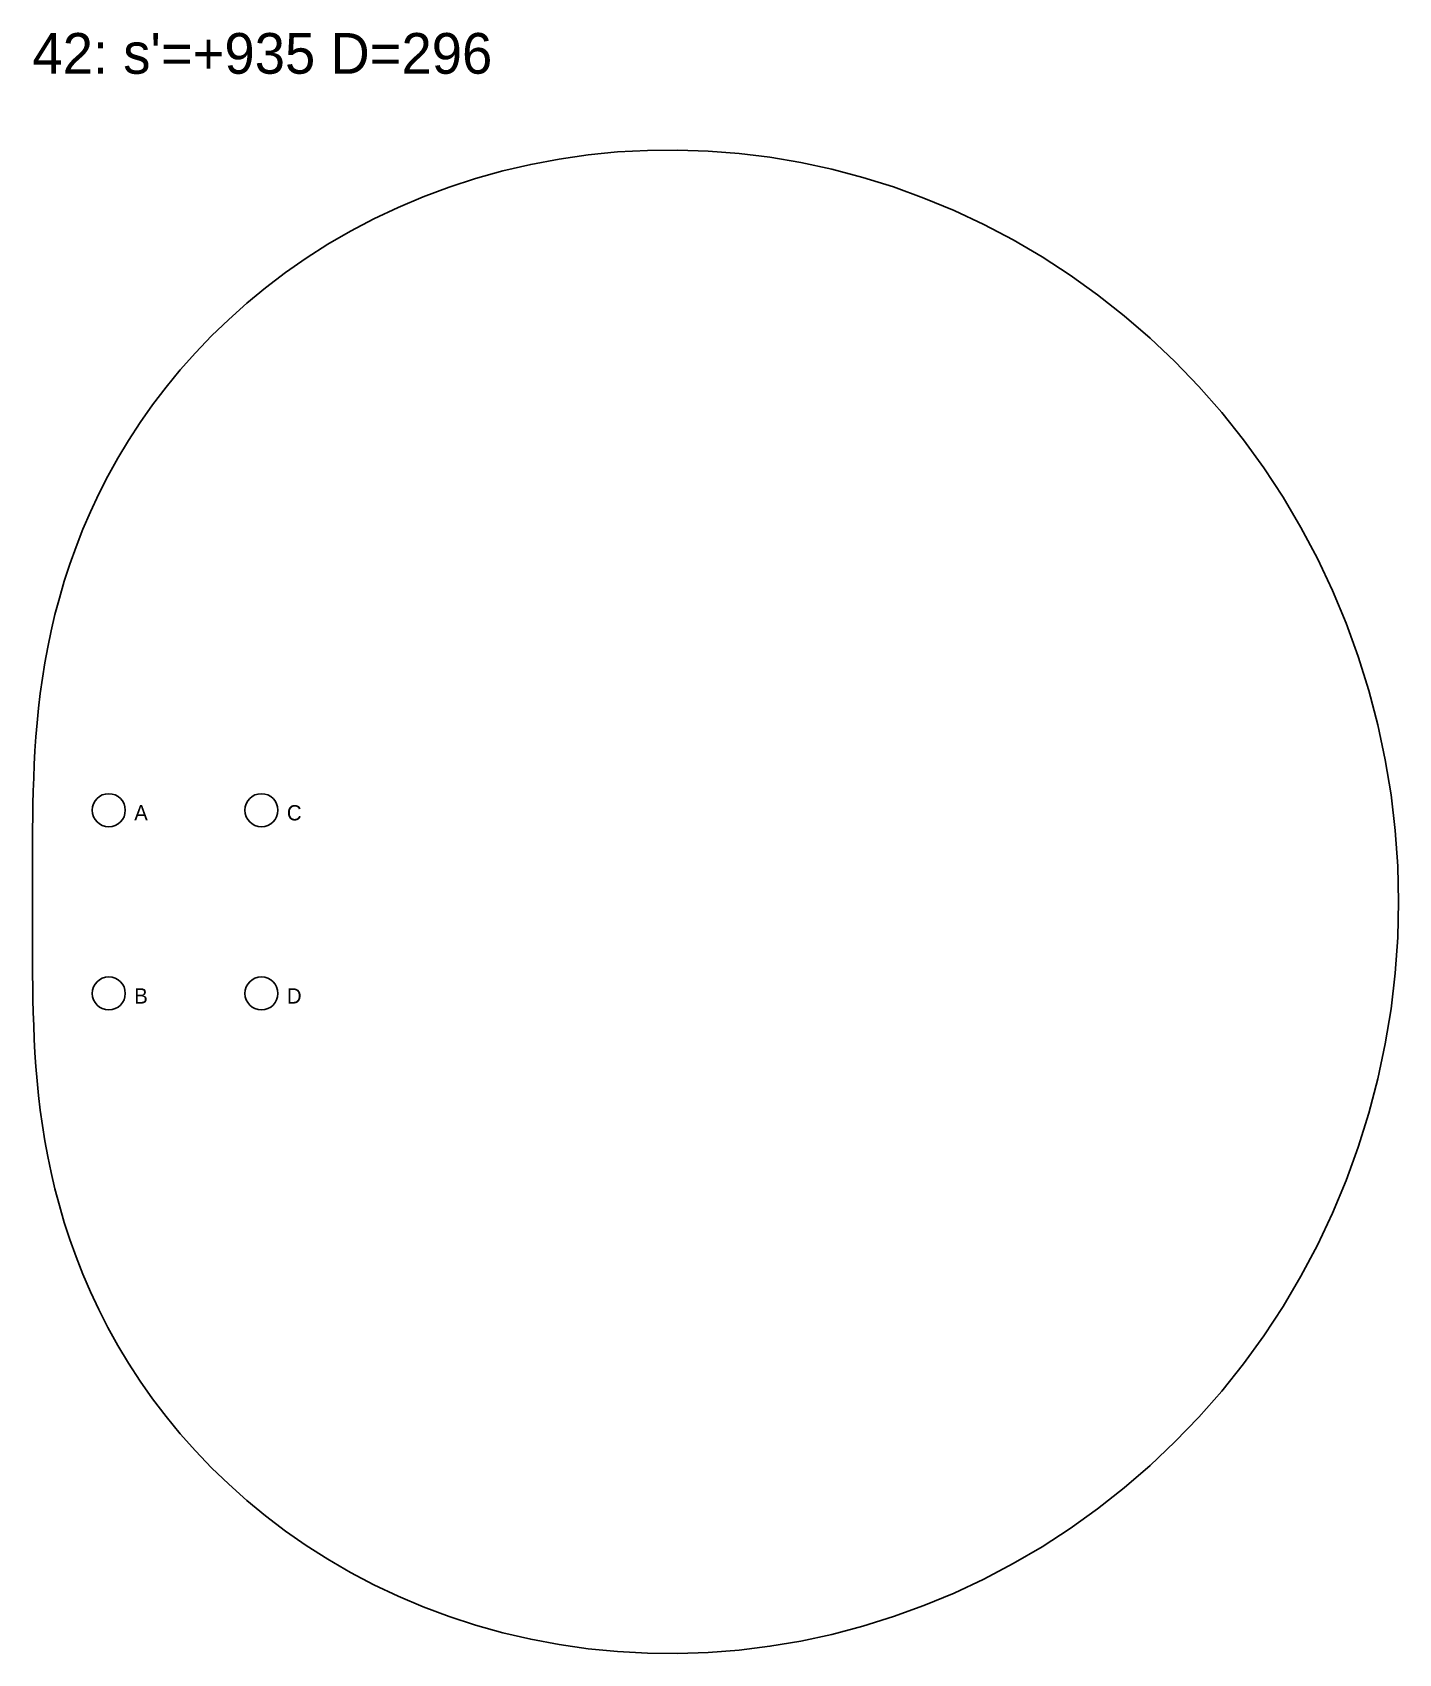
# Model space of a CAD drawing. Header units: millimetres. Extents: x 0 to 2007, y -5243 to 138.
# Drawn here: x 840 to 1108.5, y -3347.8 to -3029.1 of the extents above; entities that cross this region are included whole.
import ezdxf

# ---------------------------------------------------------------- set-up
doc = ezdxf.new("R2010")
doc.units = ezdxf.units.MM
for name, color, linetype in [('DOWEL', 5, 'CONTINUOUS'), ('SLAB_42', 2, 'CONTINUOUS'), ('TEXT', 1, 'CONTINUOUS')]:
    doc.layers.add(name, color=color, linetype=linetype)

msp = doc.modelspace()

# ---------------------------------------------------------------- texts
at = {"layer": 'DOWEL'}
for s, p in [('A', (860, -3184)), ('C', (890, -3184)), ('B', (860, -3220)), ('D', (890, -3220))]:
    msp.add_text(s, height=3, dxfattribs=at).set_placement(p)
at = {"layer": 'TEXT'}
msp.add_text("42: s'=+935 D=296", height=8, dxfattribs=at).set_placement((840, -3037.232))

# ---------------------------------------------------------------- linework, layer by layer
at = {"layer": 'DOWEL'}
for centre in [(855, -3182), (885, -3182), (855, -3218), (885, -3218)]:
    msp.add_circle(centre, 3.25, dxfattribs=at)
at = {"layer": 'SLAB_42'}
msp.add_lwpolyline([(1108.462, -3200), (1108.299, -3192.975), (1107.809, -3185.966), (1106.994, -3178.992), (1105.856, -3172.069), (1104.399, -3165.214), (1102.628, -3158.443), (1100.547, -3151.772), (1098.163, -3145.218), (1095.483, -3138.796), (1092.516, -3132.52), (1089.27, -3126.405), (1085.754, -3120.465), (1081.98, -3114.713), (1077.958, -3109.162), (1073.7, -3103.823), (1069.218, -3098.707), (1064.527, -3093.825), (1059.638, -3089.186), (1054.567, -3084.798), (1049.328, -3080.67), (1043.934, -3076.808), (1038.402, -3073.218), (1032.747, -3069.905), (1026.984, -3066.873), (1021.128, -3064.125), (1015.196, -3061.663), (1009.202, -3059.489), (1003.163, -3057.603), (997.094, -3056.004), (991.01, -3054.691), (984.926, -3053.66), (978.856, -3052.91), (972.815, -3052.436), (966.818, -3052.232), (960.876, -3052.294), (955.004, -3052.614), (949.214, -3053.186), (943.517, -3054.002), (937.925, -3055.053), (932.448, -3056.331), (927.097, -3057.825), (921.88, -3059.527), (916.806, -3061.426), (911.882, -3063.51), (907.116, -3065.769), (902.513, -3068.192), (898.079, -3070.766), (893.818, -3073.481), (889.734, -3076.325), (885.83, -3079.286), (882.109, -3082.351), (878.57, -3085.511), (875.216, -3088.752), (872.045, -3092.063), (869.057, -3095.435), (866.25, -3098.854), (863.622, -3102.312), (861.17, -3105.798), (858.89, -3109.302), (856.779, -3112.814), (854.831, -3116.327), (853.041, -3119.832), (851.404, -3123.32), (849.914, -3126.785), (848.564, -3130.221), (847.347, -3133.621), (846.257, -3136.98), (845.287, -3140.293), (844.428, -3143.556), (843.674, -3146.766), (843.016, -3149.92), (842.448, -3153.016), (841.962, -3156.053), (841.55, -3159.03), (841.205, -3161.946), (840.92, -3164.803), (840.687, -3167.601), (840.502, -3170.342), (840.356, -3173.027), (840.244, -3175.661), (840.161, -3178.245), (840.101, -3180.784), (840.059, -3183.281), (840.032, -3185.741), (840.015, -3188.168), (840.006, -3190.568), (840.002, -3192.946), (840, -3195.307), (840, -3197.656), (840, -3200), (840, -3202.344), (840, -3204.693), (840.002, -3207.054), (840.006, -3209.432), (840.015, -3211.832), (840.032, -3214.259), (840.059, -3216.719), (840.101, -3219.216), (840.161, -3221.755), (840.244, -3224.339), (840.356, -3226.973), (840.502, -3229.658), (840.687, -3232.399), (840.92, -3235.197), (841.205, -3238.054), (841.55, -3240.97), (841.962, -3243.947), (842.448, -3246.984), (843.016, -3250.08), (843.674, -3253.234), (844.428, -3256.444), (845.287, -3259.707), (846.257, -3263.02), (847.347, -3266.379), (848.564, -3269.779), (849.914, -3273.215), (851.404, -3276.68), (853.041, -3280.168), (854.831, -3283.673), (856.779, -3287.186), (858.89, -3290.698), (861.17, -3294.202), (863.622, -3297.688), (866.25, -3301.146), (869.057, -3304.565), (872.045, -3307.937), (875.216, -3311.248), (878.57, -3314.489), (882.109, -3317.649), (885.83, -3320.714), (889.734, -3323.675), (893.818, -3326.519), (898.079, -3329.234), (902.513, -3331.808), (907.116, -3334.231), (911.882, -3336.49), (916.806, -3338.574), (921.88, -3340.473), (927.097, -3342.175), (932.448, -3343.669), (937.925, -3344.947), (943.517, -3345.998), (949.214, -3346.814), (955.004, -3347.386), (960.876, -3347.706), (966.818, -3347.768), (972.815, -3347.564), (978.856, -3347.09), (984.926, -3346.34), (991.01, -3345.309), (997.094, -3343.996), (1003.163, -3342.397), (1009.202, -3340.511), (1015.196, -3338.337), (1021.128, -3335.875), (1026.984, -3333.127), (1032.747, -3330.095), (1038.402, -3326.782), (1043.934, -3323.192), (1049.328, -3319.33), (1054.567, -3315.202), (1059.638, -3310.814), (1064.527, -3306.175), (1069.218, -3301.293), (1073.7, -3296.177), (1077.958, -3290.838), (1081.98, -3285.287), (1085.754, -3279.535), (1089.27, -3273.595), (1092.516, -3267.48), (1095.483, -3261.204), (1098.163, -3254.782), (1100.547, -3248.228), (1102.628, -3241.557), (1104.399, -3234.786), (1105.856, -3227.931), (1106.994, -3221.008), (1107.809, -3214.034), (1108.299, -3207.025)], close=True, dxfattribs=at)

msp.set_redraw_order([(e.dxf.handle, doc.entitydb.next_handle()) for e in msp.query("TEXT MTEXT ATTDEF DIMENSION ARC_DIMENSION")])  # texts and dimensions are drawn at this point

doc.saveas('drawing.dxf')
